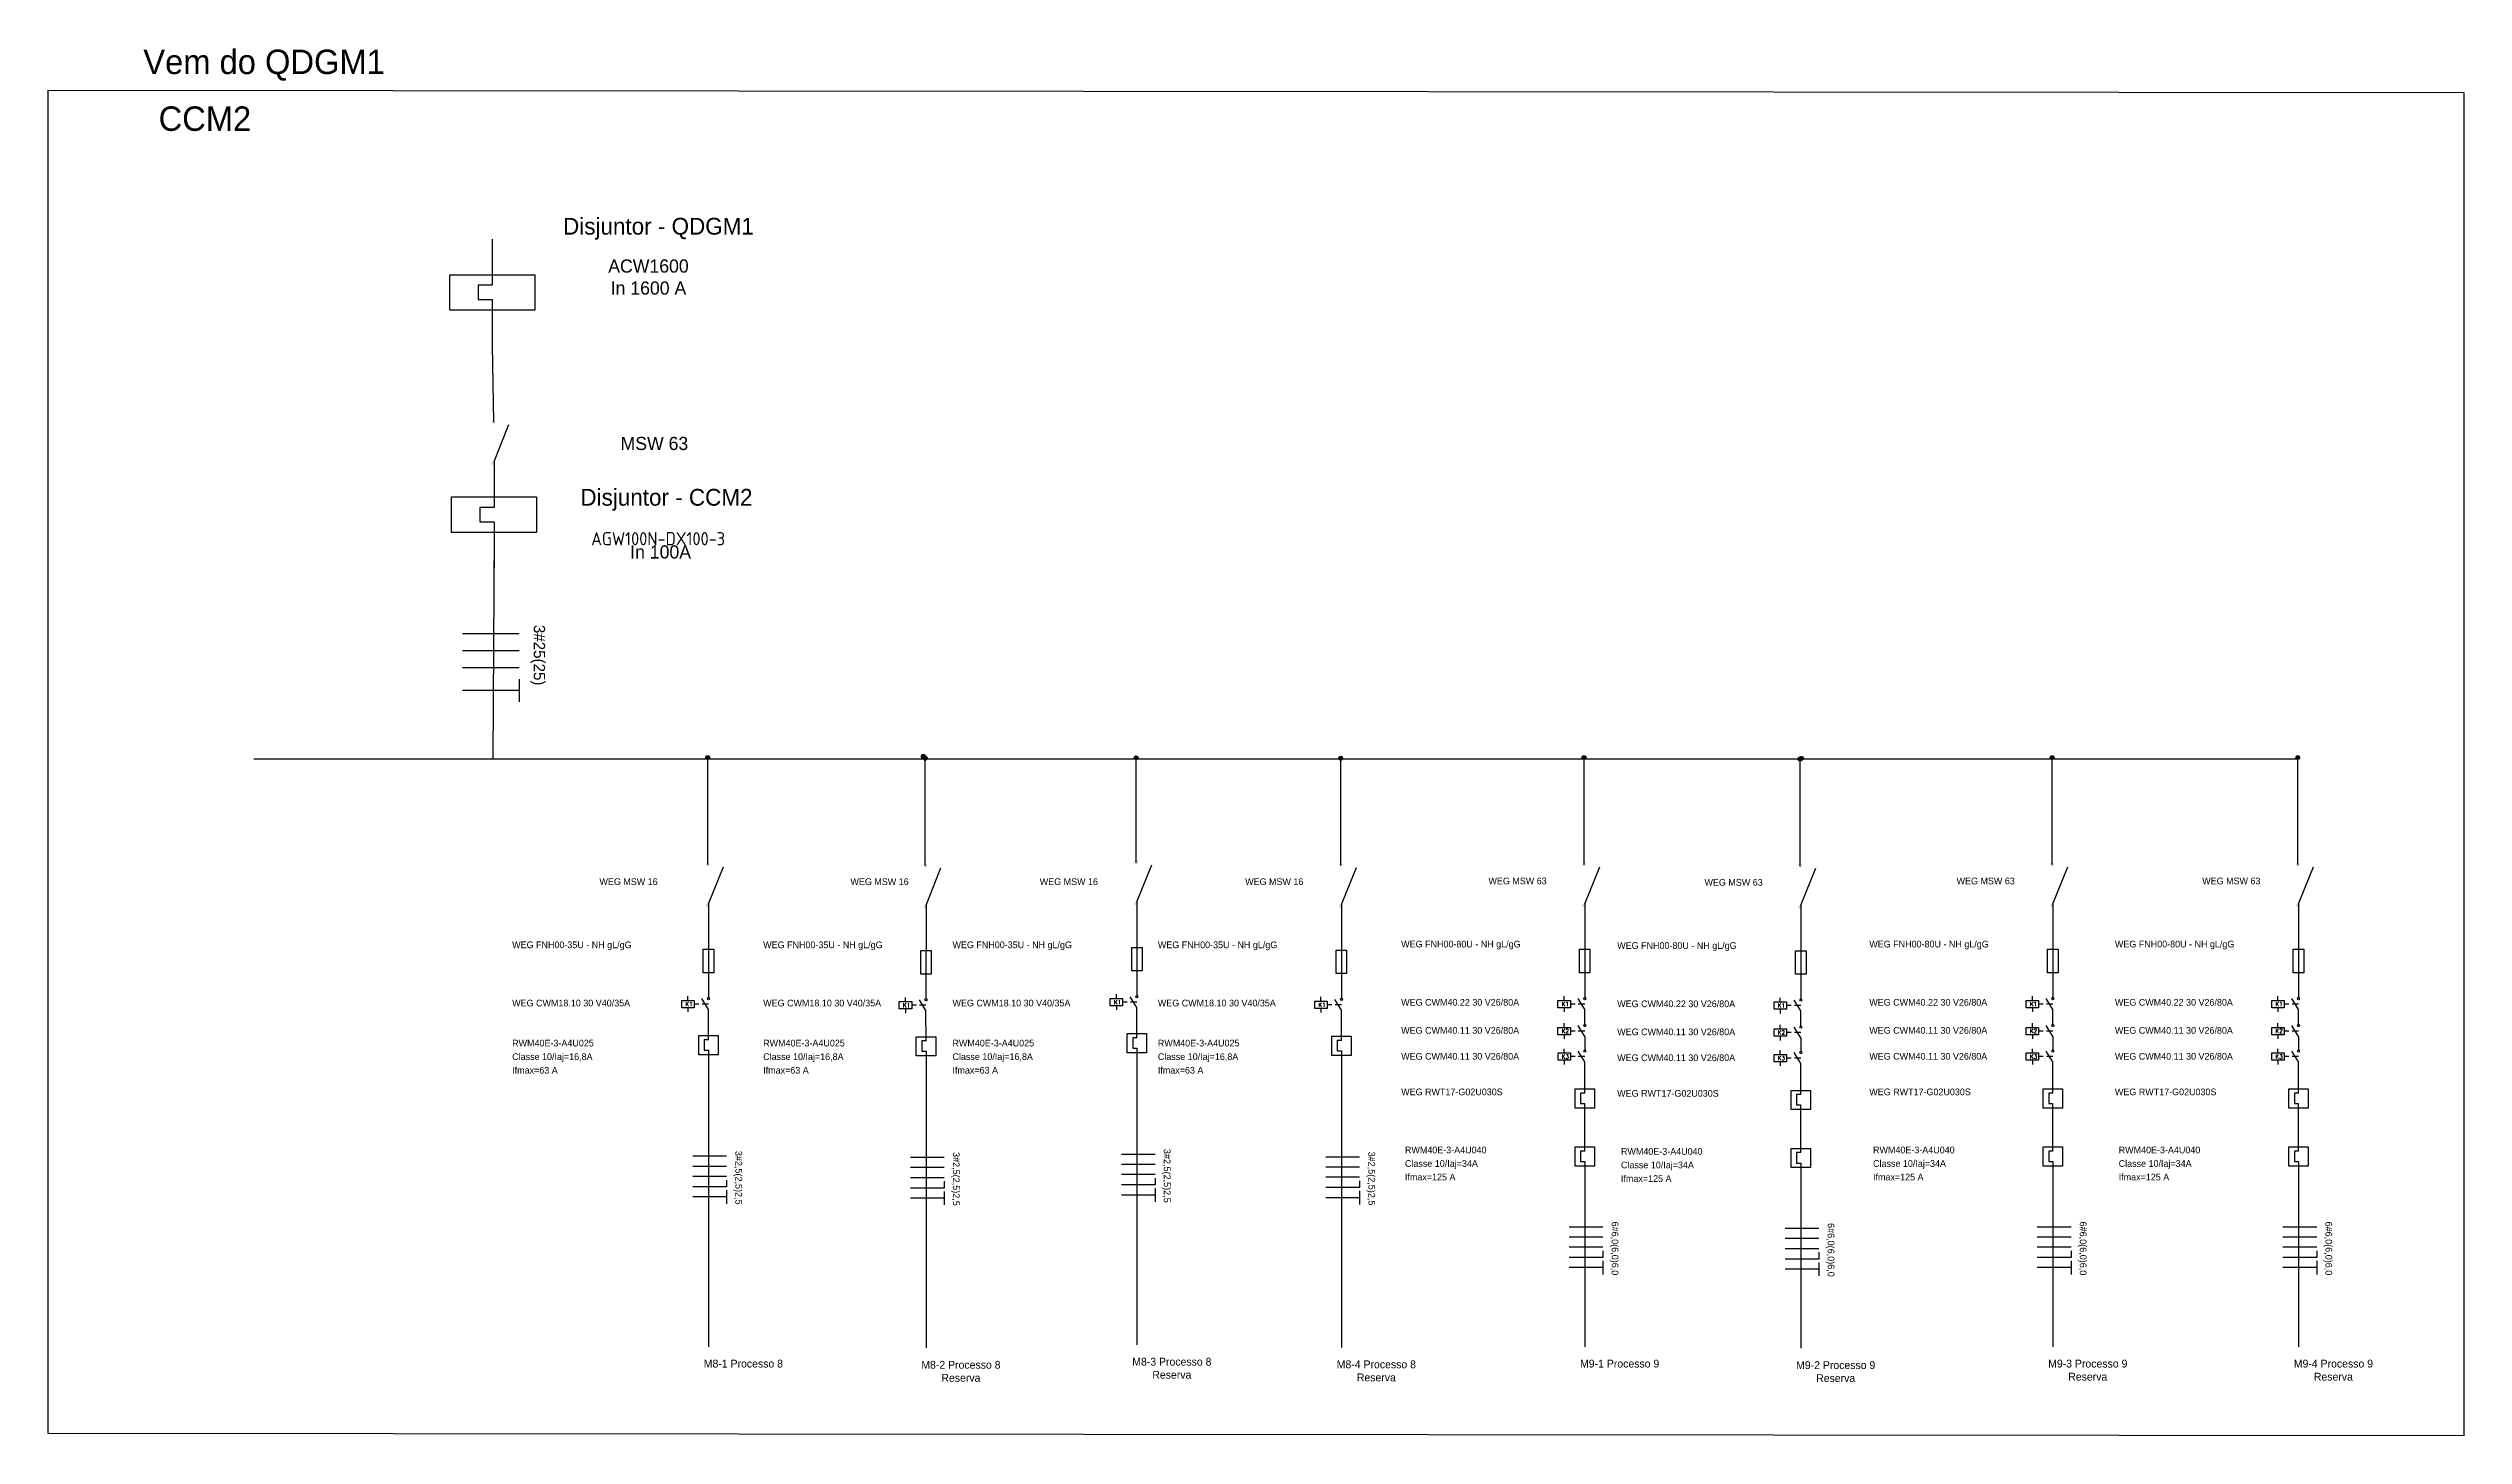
# Model space of a CAD drawing. Extents: x -543 to 641, y -146 to 322.
# Drawn here: x -489.9 to -396.1, y -85.1 to -31.3 of the extents above; entities that cross this region are included whole.
import ezdxf

# ---------------------------------------------------------------- set-up
doc = ezdxf.new("R2010")
doc.units = 0
doc.header["$MEASUREMENT"] = 0
doc.linetypes.add('DASHED2', pattern=[0.375, 0.25, -0.125])
for name, color, linetype in [('ELET_TRIFILAR', 160, 'Continuous'), ('ELET_TRIFILAR_TEXTO', 4, 'Continuous'), ('ELET_UNIFILAR_TEXTO', 4, 'Continuous'), ('ELET_UNIFILAR_TEXTO2', 6, 'Continuous'), ('ELT_UNIFILAR_DESENHO', 5, 'Continuous')]:
    doc.layers.add(name, color=color, linetype=linetype)
doc.layers.add('ELET_TRIFILAR_DESENHO', color=5, linetype='Continuous', plot=False)
doc.styles.add('ARIAL', font='arial.ttf')
doc.styles.add('ROMANS', font='romans')

msp = doc.modelspace()

# ---------------------------------------------------------------- texts
at = {"layer": 'ELET_TRIFILAR_TEXTO', "char_height": 0.26, "attachment_point": 1}
for s, insert, width in [('WEG MSW 16', (-468.452, -63.5), 4.64321), ('WEG MSW 16', (-458.706, -63.5), 4.64321), ('WEG MSW 16', (-451.355, -63.5), 4.64321), ('WEG MSW 16', (-443.38, -63.5), 4.64321), ('WEG MSW 63', (-433.933, -63.471), 4.64321), ('WEG MSW 63', (-425.545, -63.528), 4.64321), ('WEG MSW 63', (-415.756, -63.471), 4.64321), ('WEG MSW 63', (-406.218, -63.471), 4.64321), ('WEG FNH00-35U - NH gL/gG ', (-471.842, -65.952), 12.48428), ('WEG FNH00-35U - NH gL/gG ', (-462.095, -65.952), 12.48428), ('WEG FNH00-35U - NH gL/gG ', (-454.744, -65.952), 12.48428), ('WEG FNH00-35U - NH gL/gG ', (-446.77, -65.952), 12.48428), ('WEG FNH00-80U - NH gL/gG ', (-437.322, -65.923), 12.48428), ('WEG FNH00-80U - NH gL/gG ', (-428.934, -65.98), 12.48428), ('WEG FNH00-80U - NH gL/gG ', (-419.145, -65.923), 12.48428), ('WEG FNH00-80U - NH gL/gG ', (-409.608, -65.923), 12.48428), ('WEG CWM18.10 30 V40/35A', (-471.842, -68.213), 12.48428), ('WEG CWM18.10 30 V40/35A', (-462.095, -68.213), 12.48428), ('WEG CWM18.10 30 V40/35A', (-454.744, -68.213), 12.48428), ('WEG CWM18.10 30 V40/35A', (-446.77, -68.213), 12.48428), ('WEG CWM40.22 30 V26/80A', (-437.322, -68.184), 12.48428), ('WEG CWM40.22 30 V26/80A', (-428.934, -68.242), 12.48428), ('WEG CWM40.22 30 V26/80A', (-419.145, -68.184), 12.48428), ('WEG CWM40.22 30 V26/80A', (-409.608, -68.184), 12.48428), ('WEG CWM40.11 30 V26/80A', (-437.322, -69.274), 12.48428), ('WEG CWM40.11 30 V26/80A', (-428.934, -69.331), 12.48428), ('WEG CWM40.11 30 V26/80A', (-419.145, -69.274), 12.48428), ('WEG CWM40.11 30 V26/80A', (-409.608, -69.274), 12.48428), ('Classe 10/Iaj=16,8A', (-471.842, -70.295), 12.48428), ('RWM40E-3-A4U025     ', (-471.842, -69.768), 12.48428), ('Classe 10/Iaj=16,8A', (-462.095, -70.295), 12.48428), ('RWM40E-3-A4U025     ', (-462.095, -69.768), 12.48428), ('Classe 10/Iaj=16,8A', (-454.744, -70.295), 12.48428), ('RWM40E-3-A4U025     ', (-454.744, -69.768), 12.48428), ('Classe 10/Iaj=16,8A', (-446.77, -70.295), 12.48428), ('RWM40E-3-A4U025     ', (-446.77, -69.768), 12.48428), ('WEG CWM40.11 30 V26/80A', (-437.322, -70.28), 12.48428), ('WEG CWM40.11 30 V26/80A', (-428.934, -70.337), 12.48428), ('WEG CWM40.11 30 V26/80A', (-419.145, -70.28), 12.48428), ('WEG CWM40.11 30 V26/80A', (-409.608, -70.28), 12.48428), ('Ifmax=63 A    ', (-471.842, -70.821), 12.48428), ('Ifmax=63 A    ', (-462.095, -70.821), 12.48428), ('Ifmax=63 A    ', (-454.744, -70.821), 12.48428), ('Ifmax=63 A    ', (-446.77, -70.821), 12.48428), ('WEG RWT17-G02U030S  ', (-437.322, -71.662), 12.48428), ('WEG RWT17-G02U030S  ', (-428.934, -71.719), 12.48428), ('WEG RWT17-G02U030S  ', (-419.145, -71.662), 12.48428), ('WEG RWT17-G02U030S  ', (-409.608, -71.662), 12.48428), ('RWM40E-3-A4U040     ', (-437.176, -73.917), 12.48428), ('RWM40E-3-A4U040     ', (-428.788, -73.974), 12.48428), ('RWM40E-3-A4U040     ', (-419, -73.917), 12.48428), ('RWM40E-3-A4U040     ', (-409.462, -73.917), 12.48428), ('Classe 10/Iaj=34A', (-437.176, -74.443), 12.48428), ('Ifmax=125 A    ', (-437.176, -74.969), 12.48428), ('Classe 10/Iaj=34A', (-428.788, -74.5), 12.48428), ('Ifmax=125 A    ', (-428.788, -75.027), 12.48428), ('Classe 10/Iaj=34A', (-419, -74.443), 12.48428), ('Ifmax=125 A    ', (-419, -74.969), 12.48428), ('Classe 10/Iaj=34A', (-409.462, -74.443), 12.48428), ('Ifmax=125 A    ', (-409.462, -74.969), 12.48428)]:
    msp.add_mtext(s, dxfattribs=dict(at, insert=insert, width=width))
at = {"layer": 'ELET_TRIFILAR_TEXTO', "linetype": 'Continuous', "char_height": 0.1616, "attachment_point": 1, "style": 'ROMANS'}
for s, insert in [('K1', (-465.115, -68.303)), ('K1', (-456.668, -68.348)), ('K1', (-448.478, -68.228)), ('K1', (-440.537, -68.331)), ('K1', (-431.089, -68.303)), ('K1', (-422.701, -68.36)), ('K1', (-412.913, -68.303)), ('K1', (-403.375, -68.303)), ('K2', (-431.089, -69.35)), ('K2', (-412.912, -69.35)), ('K2', (-403.375, -69.35)), ('K2', (-422.701, -69.408)), ('K3', (-431.089, -70.341)), ('K3', (-422.701, -70.399)), ('K3', (-412.912, -70.341)), ('K3', (-403.375, -70.341))]:
    msp.add_mtext_dynamic_manual_height_columns(s, width=0.45782, gutter_width=2.793, heights=[0.385], dxfattribs=dict(at, insert=insert))
at = {"layer": 'ELET_TRIFILAR_TEXTO', "char_height": 0.30428, "attachment_point": 1}
for s, insert in [('\\pxqc;M8-1 Processo 8', (-464.402, -82.191)), ('\\pxqc;M8-2 Processo 8\\PReserva', (-455.955, -82.237)), ('\\pxqc;M8-3 Processo 8\\PReserva', (-447.765, -82.117)), ('\\pxqc;M8-4 Processo 8\\PReserva', (-439.824, -82.22)), ('\\pxqc;M9-1 Processo 9', (-430.376, -82.191)), ('\\pxqc;M9-2 Processo 9\\PReserva', (-421.988, -82.249)), ('\\pxqc;M9-3 Processo 9\\PReserva', (-412.2, -82.191)), ('\\pxqc;M9-4 Processo 9\\PReserva', (-402.662, -82.191))]:
    msp.add_mtext(s, dxfattribs=dict(at, insert=insert))
at = {"layer": 'ELET_UNIFILAR_TEXTO', "ltscale": 50}
for s, p in [('Disjuntor - QDGM1', (-469.865, -38.504)), ('Disjuntor - CCM2', (-469.192, -49.029))]:
    msp.add_text(s, height=0.65174, dxfattribs=at).set_placement(p)
at = {"layer": 'ELET_UNIFILAR_TEXTO', "insert": (-486.164, -31.32), "char_height": 0.94891, "attachment_point": 1}
msp.add_mtext('Vem do QDGM1', dxfattribs=at)
at = {"layer": 'ELET_UNIFILAR_TEXTO', "insert": (-485.57, -33.526), "char_height": 0.9489, "width": 0.53406, "attachment_point": 1}
msp.add_mtext('CCM2', dxfattribs=at)
at = {"layer": 'ELET_UNIFILAR_TEXTO', "insert": (-466.549, -40.841), "char_height": 0.51241, "width": 13.9872, "attachment_point": 8, "line_spacing_factor": 0.6, "style": 'ARIAL'}
msp.add_mtext('\\pxsm1,qc;{\\Ftxt|c0;ACW1600\\P\\ps*,q*;In 1600 A }', dxfattribs=at)
at = {"layer": 'ELET_UNIFILAR_TEXTO', "color": 242, "true_color": 0xcd2027, "char_height": 0.51241, "attachment_point": 8, "line_spacing_factor": 0.6, "style": 'ARIAL'}
for s, insert, width in [('\\pxqc;{\\Ftxt|c0;\\C256;MSW 63}', (-466.319, -46.876), 13.9872), ('{\\Fisocp|c0;\\C256;AGW100N-DX100-3\\P\\pxsm1,qc;\\Ftxt|c0; In 100A }', (-466.173, -51.088), 13.04881)]:
    msp.add_mtext(s, dxfattribs=dict(at, insert=insert, width=width))
at = {"layer": 'ELET_UNIFILAR_TEXTO', "insert": (-470.564, -53.659), "char_height": 0.43921, "width": 3.43162, "attachment_point": 1, "rotation": 270}
msp.add_mtext('\\A1;3#25(25)', dxfattribs=at)
at = {"layer": 'ELET_UNIFILAR_TEXTO2', "char_height": 0.26231, "width": 2.40746, "attachment_point": 1, "rotation": 270}
for s, insert in [('\\A1;3#2,5(2,5)2,5', (-446.276, -74.008)), ('\\A1;3#2,5(2,5)2,5', (-462.912, -74.083)), ('\\A1;3#2,5(2,5)2,5', (-454.466, -74.129)), ('\\A1;3#2,5(2,5)2,5', (-438.334, -74.112)), ('\\A1;6#6,0(6,0)6,0', (-428.887, -76.828)), ('\\A1;6#6,0(6,0)6,0', (-420.499, -76.885)), ('\\A1;6#6,0(6,0)6,0', (-410.71, -76.828)), ('\\A1;6#6,0(6,0)6,0', (-401.173, -76.828))]:
    msp.add_mtext(s, dxfattribs=dict(at, insert=insert))

# ---------------------------------------------------------------- hatches: boundary and pattern name
at = {"layer": 'ELT_UNIFILAR_DESENHO', "linetype": 'Continuous', "transparency": 33554687}
h = msp.add_hatch(color=256, dxfattribs=at)
h.dxf.hatch_style = 1
h.paths.add_polyline_path([(-472.572, -47.449, 1), (-472.572, -47.31, 1)])
h.paths.add_polyline_path([(-472.568, -45.849, 1), (-472.568, -45.709, 1)])
at = {"layer": 'ELT_UNIFILAR_DESENHO', "ltscale": 50}
for points in [[(-464.174, -58.809, 1), (-464.323, -58.809, 1)], [(-464.174, -58.809, 1), (-464.323, -58.809, 1)], [(-455.801, -58.763, 1), (-455.95, -58.763, 1)], [(-455.727, -58.838, 1), (-455.876, -58.838, 1)], [(-447.537, -58.82, 1), (-447.686, -58.82, 1)], [(-439.596, -58.838, 1), (-439.745, -58.838, 1)], [(-430.148, -58.809, 1), (-430.297, -58.809, 1)], [(-430.148, -58.809, 1), (-430.297, -58.809, 1)], [(-421.76, -58.866, 1), (-421.909, -58.866, 1)], [(-421.76, -58.866, 1), (-421.909, -58.866, 1)], [(-421.701, -58.838, 1), (-421.85, -58.838, 1)], [(-411.972, -58.809, 1), (-412.12, -58.809, 1)], [(-411.972, -58.809, 1), (-412.12, -58.809, 1)], [(-402.434, -58.809, 1), (-402.583, -58.809, 1)], [(-402.434, -58.809, 1), (-402.583, -58.809, 1)]]:
    msp.add_hatch(color=256, dxfattribs=at).paths.add_polyline_path(points)
at = {"layer": 'ELT_UNIFILAR_DESENHO', "linetype": 'Continuous', "transparency": 33554687}
h = msp.add_hatch(color=256, dxfattribs=at)
h.dxf.hatch_style = 1
h.paths.add_polyline_path([(-447.609, -64.55, 1), (-447.609, -64.411, 1)])
h.paths.add_polyline_path([(-447.605, -62.95, 1), (-447.605, -62.81, 1)])
h = msp.add_hatch(color=256, dxfattribs=at)
h.dxf.hatch_style = 1
h.paths.add_polyline_path([(-464.245, -64.625, 1), (-464.245, -64.485, 1)])
h.paths.add_polyline_path([(-464.242, -63.025, 1), (-464.242, -62.885, 1)])
h = msp.add_hatch(color=256, dxfattribs=at)
h.dxf.hatch_style = 1
h.paths.add_polyline_path([(-455.798, -64.67, 1), (-455.798, -64.531, 1)])
h.paths.add_polyline_path([(-455.795, -63.07, 1), (-455.795, -62.93, 1)])
h = msp.add_hatch(color=256, dxfattribs=at)
h.dxf.hatch_style = 1
h.paths.add_polyline_path([(-439.667, -64.654, 1), (-439.667, -64.514, 1)])
h.paths.add_polyline_path([(-439.664, -63.053, 1), (-439.664, -62.913, 1)])
h = msp.add_hatch(color=256, dxfattribs=at)
h.dxf.hatch_style = 1
h.paths.add_polyline_path([(-430.22, -64.625, 1), (-430.22, -64.485, 1)])
h.paths.add_polyline_path([(-430.216, -63.025, 1), (-430.216, -62.885, 1)])
h = msp.add_hatch(color=256, dxfattribs=at)
h.dxf.hatch_style = 1
h.paths.add_polyline_path([(-421.832, -64.682, 1), (-421.832, -64.542, 1)])
h.paths.add_polyline_path([(-421.828, -63.082, 1), (-421.828, -62.942, 1)])
h = msp.add_hatch(color=256, dxfattribs=at)
h.dxf.hatch_style = 1
h.paths.add_polyline_path([(-412.043, -64.625, 1), (-412.043, -64.485, 1)])
h.paths.add_polyline_path([(-412.04, -63.025, 1), (-412.04, -62.885, 1)])
h = msp.add_hatch(color=256, dxfattribs=at)
h.dxf.hatch_style = 1
h.paths.add_polyline_path([(-402.505, -64.625, 1), (-402.505, -64.485, 1)])
h.paths.add_polyline_path([(-402.502, -63.025, 1), (-402.502, -62.885, 1)])

# ---------------------------------------------------------------- linework, layer by layer
at = {"layer": 'ELET_TRIFILAR'}
for p, q in [((-464.219, -64.49), (-464.219, -68.131)), ((-455.772, -64.536), (-455.773, -68.177)), ((-447.583, -64.416), (-447.583, -68.056)), ((-439.641, -64.519), (-439.641, -68.16)), ((-430.194, -64.49), (-430.194, -68.131)), ((-421.806, -64.547), (-421.806, -68.188)), ((-412.017, -64.49), (-412.017, -68.131)), ((-402.479, -64.49), (-402.48, -68.131)), ((-464.219, -79.364), (-464.219, -81.69)), ((-455.772, -79.41), (-455.772, -81.736)), ((-447.583, -79.29), (-447.583, -81.616)), ((-439.641, -79.393), (-439.641, -81.719)), ((-430.194, -79.364), (-430.194, -81.69)), ((-421.806, -79.421), (-421.806, -81.748)), ((-412.017, -79.364), (-412.017, -81.69)), ((-402.479, -79.364), (-402.479, -81.69))]:
    msp.add_line(p, q, dxfattribs=at)
at = {"layer": 'ELET_TRIFILAR_DESENHO', "linetype": 'Continuous'}
for p, q in [((-465.016, -68.24), (-465.016, -68.078)), ((-464.219, -68.592), (-464.477, -68.171)), ((-464.26, -68.131), (-464.178, -68.131)), ((-456.569, -68.285), (-456.569, -68.124)), ((-455.773, -68.638), (-456.031, -68.217)), ((-455.813, -68.177), (-455.732, -68.177)), ((-448.379, -68.165), (-448.379, -68.003)), ((-448.379, -68.45), (-448.379, -68.611)), ((-447.583, -68.518), (-447.841, -68.097)), ((-447.624, -68.056), (-447.542, -68.056)), ((-440.438, -68.268), (-440.438, -68.107)), ((-439.641, -68.621), (-439.899, -68.2)), ((-439.682, -68.16), (-439.6, -68.16)), ((-430.99, -68.24), (-430.99, -68.078)), ((-430.194, -68.592), (-430.452, -68.171)), ((-430.234, -68.131), (-430.153, -68.131)), ((-422.602, -68.297), (-422.602, -68.135)), ((-421.806, -68.65), (-422.064, -68.229)), ((-421.846, -68.188), (-421.765, -68.188)), ((-412.814, -68.24), (-412.814, -68.078)), ((-412.017, -68.592), (-412.275, -68.171)), ((-412.058, -68.131), (-411.976, -68.131)), ((-403.276, -68.24), (-403.276, -68.078)), ((-402.48, -68.592), (-402.738, -68.171)), ((-402.52, -68.131), (-402.439, -68.131)), ((-465.016, -68.524), (-465.016, -68.686)), ((-456.569, -68.57), (-456.569, -68.731)), ((-440.438, -68.553), (-440.438, -68.714)), ((-430.99, -68.524), (-430.99, -68.686)), ((-430.99, -69.287), (-430.99, -69.126)), ((-430.194, -69.64), (-430.452, -69.219)), ((-430.234, -69.179), (-430.153, -69.179)), ((-422.602, -68.581), (-422.602, -68.743)), ((-422.602, -69.345), (-422.602, -69.183)), ((-421.806, -69.697), (-422.064, -69.277)), ((-421.846, -69.236), (-421.765, -69.236)), ((-412.814, -68.524), (-412.814, -68.686)), ((-412.814, -69.287), (-412.814, -69.126)), ((-412.017, -69.64), (-412.275, -69.219)), ((-412.058, -69.179), (-411.976, -69.179)), ((-403.276, -68.524), (-403.276, -68.686)), ((-403.276, -69.287), (-403.276, -69.126)), ((-402.48, -69.64), (-402.738, -69.219)), ((-402.52, -69.179), (-402.439, -69.179)), ((-464.219, -69.766), (-464.381, -69.766)), ((-464.381, -69.766), (-464.381, -70.169)), ((-464.381, -70.169), (-464.219, -70.169)), ((-455.772, -69.811), (-455.934, -69.811)), ((-455.934, -69.811), (-455.934, -70.215)), ((-455.934, -70.215), (-455.772, -70.215)), ((-447.583, -69.691), (-447.744, -69.691)), ((-447.744, -69.691), (-447.744, -70.095)), ((-447.744, -70.095), (-447.583, -70.095)), ((-439.641, -69.794), (-439.803, -69.794)), ((-439.803, -69.794), (-439.803, -70.198)), ((-439.803, -70.198), (-439.641, -70.198)), ((-430.99, -69.572), (-430.99, -69.733)), ((-430.99, -70.278), (-430.99, -70.116)), ((-430.194, -70.631), (-430.452, -70.21)), ((-430.234, -70.169), (-430.153, -70.169)), ((-422.602, -69.629), (-422.602, -69.791)), ((-422.602, -70.335), (-422.602, -70.174)), ((-421.806, -70.688), (-422.064, -70.267)), ((-421.846, -70.227), (-421.765, -70.227)), ((-412.814, -69.572), (-412.814, -69.733)), ((-412.813, -70.278), (-412.813, -70.116)), ((-412.017, -70.631), (-412.275, -70.21)), ((-412.058, -70.169), (-411.976, -70.169)), ((-403.276, -69.572), (-403.276, -69.733)), ((-403.276, -70.278), (-403.276, -70.116)), ((-402.479, -70.631), (-402.737, -70.21)), ((-402.52, -70.169), (-402.438, -70.169)), ((-430.99, -70.563), (-430.99, -70.724)), ((-422.602, -70.62), (-422.602, -70.781)), ((-412.813, -70.563), (-412.813, -70.724)), ((-403.276, -70.563), (-403.276, -70.724)), ((-430.194, -71.838), (-430.355, -71.838)), ((-430.355, -71.838), (-430.355, -72.242)), ((-421.806, -71.896), (-421.967, -71.896)), ((-421.967, -71.896), (-421.967, -72.3)), ((-412.017, -71.838), (-412.179, -71.838)), ((-412.179, -71.838), (-412.179, -72.242)), ((-402.479, -71.838), (-402.641, -71.838)), ((-402.641, -71.838), (-402.641, -72.242)), ((-430.355, -72.242), (-430.194, -72.242)), ((-421.967, -72.3), (-421.806, -72.3)), ((-412.179, -72.242), (-412.017, -72.242)), ((-402.641, -72.242), (-402.479, -72.242)), ((-430.194, -74.094), (-430.355, -74.094)), ((-430.355, -74.094), (-430.355, -74.498)), ((-430.355, -74.498), (-430.194, -74.498)), ((-421.806, -74.151), (-421.967, -74.151)), ((-421.967, -74.151), (-421.967, -74.555)), ((-421.967, -74.555), (-421.806, -74.555)), ((-412.017, -74.094), (-412.179, -74.094)), ((-412.179, -74.094), (-412.179, -74.498)), ((-412.179, -74.498), (-412.017, -74.498)), ((-402.479, -74.094), (-402.641, -74.094)), ((-402.641, -74.094), (-402.641, -74.498)), ((-402.641, -74.498), (-402.479, -74.498))]:
    msp.add_line(p, q, dxfattribs=at)
at = {"layer": 'ELET_TRIFILAR_DESENHO', "linetype": 'DASHED2'}
for p, q in [((-464.219, -68.382), (-464.773, -68.382)), ((-455.773, -68.427), (-456.327, -68.427)), ((-447.583, -68.307), (-448.137, -68.307)), ((-439.641, -68.41), (-440.195, -68.41)), ((-430.194, -68.382), (-430.748, -68.382)), ((-421.806, -68.439), (-422.36, -68.439)), ((-412.017, -68.382), (-412.571, -68.382)), ((-402.48, -68.382), (-403.034, -68.382)), ((-430.194, -69.43), (-430.748, -69.43)), ((-421.806, -69.487), (-422.36, -69.487)), ((-412.017, -69.43), (-412.571, -69.43)), ((-402.48, -69.43), (-403.034, -69.43)), ((-430.194, -70.42), (-430.748, -70.42)), ((-421.806, -70.478), (-422.36, -70.478)), ((-412.017, -70.42), (-412.571, -70.42)), ((-402.479, -70.42), (-403.033, -70.42))]:
    msp.add_line(p, q, dxfattribs=at)
at = {"layer": 'ELET_TRIFILAR_DESENHO', "linetype": 'Continuous'}
for points in [[(-465.258, -68.24), (-464.773, -68.24), (-464.773, -68.524), (-465.258, -68.524)], [(-456.811, -68.285), (-456.327, -68.285), (-456.327, -68.57), (-456.811, -68.57)], [(-448.622, -68.165), (-448.137, -68.165), (-448.137, -68.45), (-448.622, -68.45)], [(-440.68, -68.268), (-440.195, -68.268), (-440.195, -68.553), (-440.68, -68.553)], [(-431.233, -68.24), (-430.748, -68.24), (-430.748, -68.524), (-431.233, -68.524)], [(-422.845, -68.297), (-422.36, -68.297), (-422.36, -68.581), (-422.845, -68.581)], [(-413.056, -68.24), (-412.571, -68.24), (-412.571, -68.524), (-413.056, -68.524)], [(-403.518, -68.24), (-403.034, -68.24), (-403.034, -68.524), (-403.518, -68.524)], [(-431.233, -69.287), (-430.748, -69.287), (-430.748, -69.572), (-431.233, -69.572)], [(-422.845, -69.345), (-422.36, -69.345), (-422.36, -69.629), (-422.845, -69.629)], [(-413.056, -69.287), (-412.571, -69.287), (-412.571, -69.572), (-413.056, -69.572)], [(-403.518, -69.287), (-403.034, -69.287), (-403.034, -69.572), (-403.518, -69.572)], [(-431.232, -70.278), (-430.748, -70.278), (-430.748, -70.563), (-431.232, -70.563)], [(-422.844, -70.335), (-422.36, -70.335), (-422.36, -70.62), (-422.844, -70.62)], [(-413.056, -70.278), (-412.571, -70.278), (-412.571, -70.563), (-413.056, -70.563)], [(-403.518, -70.278), (-403.033, -70.278), (-403.033, -70.563), (-403.518, -70.563)]]:
    msp.add_lwpolyline(points, close=True, dxfattribs=at)
for points in [[(-463.842, -70.348), (-464.597, -70.348), (-464.597, -69.604), (-463.842, -69.604)], [(-455.395, -70.394), (-456.15, -70.394), (-456.15, -69.65), (-455.395, -69.65)], [(-447.205, -70.273), (-447.96, -70.273), (-447.96, -69.53), (-447.205, -69.53)], [(-439.264, -70.377), (-440.019, -70.377), (-440.019, -69.633), (-439.264, -69.633)], [(-429.816, -72.421), (-430.571, -72.421), (-430.571, -71.677), (-429.816, -71.677)], [(-421.428, -72.478), (-422.183, -72.478), (-422.183, -71.734), (-421.428, -71.734)], [(-411.639, -72.421), (-412.395, -72.421), (-412.395, -71.677), (-411.639, -71.677)], [(-402.102, -72.421), (-402.857, -72.421), (-402.857, -71.677), (-402.102, -71.677)], [(-429.816, -74.676), (-430.571, -74.676), (-430.571, -73.932), (-429.816, -73.932)], [(-421.428, -74.733), (-422.183, -74.733), (-422.183, -73.99), (-421.428, -73.99)], [(-411.639, -74.676), (-412.395, -74.676), (-412.395, -73.932), (-411.639, -73.932)], [(-402.102, -74.676), (-402.857, -74.676), (-402.857, -73.932), (-402.102, -73.932)]]:
    msp.add_lwpolyline(points, dxfattribs=at)
for centre in [(-464.219, -68.171), (-455.773, -68.217), (-447.583, -68.097), (-439.641, -68.2), (-430.194, -68.171), (-421.806, -68.229), (-412.017, -68.171), (-402.48, -68.171), (-430.194, -69.219), (-421.806, -69.277), (-412.017, -69.219), (-402.48, -69.219), (-430.194, -70.21), (-421.806, -70.267), (-412.017, -70.21), (-402.479, -70.21)]:
    msp.add_circle(centre, 0.0404, dxfattribs=at)
at = {"layer": 'ELET_UNIFILAR_TEXTO2'}
for p, q in [((-463.513, -74.294), (-464.825, -74.294)), ((-463.513, -74.687), (-464.825, -74.687)), ((-455.067, -74.34), (-456.378, -74.34)), ((-455.067, -74.733), (-456.378, -74.733)), ((-446.877, -74.22), (-448.188, -74.22)), ((-446.877, -74.613), (-448.188, -74.613)), ((-446.877, -75.006), (-448.188, -75.006)), ((-438.935, -74.323), (-440.247, -74.323)), ((-438.935, -74.716), (-440.247, -74.716)), ((-463.513, -75.081), (-464.825, -75.081)), ((-463.513, -75.48), (-464.825, -75.48)), ((-463.513, -75.872), (-464.825, -75.872)), ((-463.513, -75.217), (-463.513, -75.48)), ((-463.513, -75.609), (-463.513, -76.134)), ((-455.067, -75.127), (-456.378, -75.127)), ((-455.067, -75.525), (-456.378, -75.525)), ((-455.067, -75.917), (-456.378, -75.917)), ((-455.067, -75.263), (-455.067, -75.525)), ((-455.067, -75.655), (-455.067, -76.18)), ((-446.877, -75.405), (-448.188, -75.405)), ((-446.877, -75.797), (-448.188, -75.797)), ((-446.877, -75.143), (-446.877, -75.405)), ((-446.877, -75.535), (-446.877, -76.059)), ((-438.935, -75.11), (-440.247, -75.11)), ((-438.935, -75.508), (-440.247, -75.508)), ((-438.935, -75.9), (-440.247, -75.9)), ((-438.935, -75.246), (-438.935, -75.508)), ((-438.935, -75.638), (-438.935, -76.163)), ((-429.488, -77.039), (-430.799, -77.039)), ((-429.488, -77.432), (-430.799, -77.432)), ((-429.488, -77.826), (-430.799, -77.826)), ((-421.1, -77.096), (-422.411, -77.096)), ((-421.1, -77.49), (-422.411, -77.49)), ((-411.311, -77.039), (-412.623, -77.039)), ((-411.311, -77.432), (-412.623, -77.432)), ((-411.311, -77.826), (-412.623, -77.826)), ((-401.774, -77.039), (-403.085, -77.039)), ((-401.774, -77.432), (-403.085, -77.432)), ((-401.774, -77.826), (-403.085, -77.826)), ((-429.488, -78.225), (-430.799, -78.225)), ((-429.488, -78.616), (-430.799, -78.616)), ((-429.488, -77.962), (-429.488, -78.225)), ((-429.488, -78.354), (-429.488, -78.879)), ((-421.1, -77.883), (-422.411, -77.883)), ((-421.1, -78.282), (-422.411, -78.282)), ((-421.1, -78.674), (-422.411, -78.674)), ((-421.1, -78.02), (-421.1, -78.282)), ((-421.1, -78.411), (-421.1, -78.936)), ((-411.311, -78.225), (-412.623, -78.225)), ((-411.311, -78.616), (-412.623, -78.616)), ((-411.311, -77.962), (-411.311, -78.225)), ((-411.311, -78.354), (-411.311, -78.879)), ((-401.774, -78.225), (-403.085, -78.225)), ((-401.774, -78.616), (-403.085, -78.616)), ((-401.774, -77.962), (-401.774, -78.225)), ((-401.774, -78.354), (-401.774, -78.879))]:
    msp.add_line(p, q, dxfattribs=at)
at = {"layer": 'ELT_UNIFILAR_DESENHO', "ltscale": 50}
for p, q in [((-472.617, -38.683), (-472.617, -40.059)), ((-472.617, -38.683), (-472.617, -40.059)), ((-472.617, -38.683), (-472.617, -40.059)), ((-472.617, -38.683), (-472.617, -40.059)), ((-472.617, -40.059), (-472.617, -40.472)), ((-472.617, -40.059), (-472.617, -40.472)), ((-472.617, -40.059), (-472.617, -40.472)), ((-472.617, -40.059), (-472.617, -40.472)), ((-473.167, -40.472), (-473.167, -41.023)), ((-472.617, -40.472), (-473.167, -40.472)), ((-473.167, -40.472), (-473.167, -41.023)), ((-472.617, -40.472), (-473.167, -40.472)), ((-473.167, -40.472), (-473.167, -41.023)), ((-472.617, -40.472), (-473.167, -40.472)), ((-473.167, -40.472), (-473.167, -41.023)), ((-472.617, -40.472), (-473.167, -40.472)), ((-473.167, -41.023), (-472.617, -41.023)), ((-473.167, -41.023), (-472.617, -41.023)), ((-473.167, -41.023), (-472.617, -41.023)), ((-473.167, -41.023), (-472.617, -41.023)), ((-472.617, -41.023), (-472.617, -41.436)), ((-472.617, -41.023), (-472.617, -41.436)), ((-472.617, -41.023), (-472.617, -41.436)), ((-472.617, -41.023), (-472.617, -41.436)), ((-472.617, -41.436), (-472.617, -42.812)), ((-472.617, -41.436), (-472.617, -42.812)), ((-472.617, -41.436), (-472.617, -42.812)), ((-472.617, -41.436), (-472.617, -42.812)), ((-472.546, -47.315), (-472.546, -48.691)), ((-472.546, -47.315), (-472.546, -48.691)), ((-472.546, -47.315), (-472.546, -48.691)), ((-472.546, -47.315), (-472.546, -48.691)), ((-472.546, -48.691), (-472.546, -49.104)), ((-472.546, -48.691), (-472.546, -49.104)), ((-472.546, -48.691), (-472.546, -49.104)), ((-472.546, -48.691), (-472.546, -49.104)), ((-473.096, -49.104), (-473.096, -49.655)), ((-472.546, -49.104), (-473.096, -49.104)), ((-473.096, -49.104), (-473.096, -49.655)), ((-472.546, -49.104), (-473.096, -49.104)), ((-473.096, -49.104), (-473.096, -49.655)), ((-472.546, -49.104), (-473.096, -49.104)), ((-473.096, -49.104), (-473.096, -49.655)), ((-472.546, -49.104), (-473.096, -49.104)), ((-473.096, -49.655), (-472.546, -49.655)), ((-473.096, -49.655), (-472.546, -49.655)), ((-473.096, -49.655), (-472.546, -49.655)), ((-473.096, -49.655), (-472.546, -49.655)), ((-472.546, -49.655), (-472.546, -50.068)), ((-472.546, -49.655), (-472.546, -50.068)), ((-472.546, -49.655), (-472.546, -50.068)), ((-472.546, -49.655), (-472.546, -50.068)), ((-472.546, -50.068), (-472.546, -51.444)), ((-472.546, -50.068), (-472.546, -51.444)), ((-472.546, -50.068), (-472.546, -51.444)), ((-472.546, -50.068), (-472.546, -51.444)), ((-481.877, -58.855), (-402.45, -58.855))]:
    msp.add_line(p, q, dxfattribs=at)
at = {"layer": 'ELT_UNIFILAR_DESENHO', "linetype": 'Continuous'}
for p, q in [((-472.617, -42.812), (-472.571, -45.775)), ((-472.546, -47.315), (-471.967, -45.875)), ((-464.219, -64.49), (-463.641, -63.05)), ((-455.772, -64.536), (-455.194, -63.096)), ((-447.583, -64.416), (-447.004, -62.976)), ((-439.641, -64.519), (-439.063, -63.079)), ((-430.194, -64.49), (-429.615, -63.05)), ((-421.806, -64.547), (-421.227, -63.107)), ((-412.017, -64.49), (-411.439, -63.05)), ((-402.479, -64.49), (-401.901, -63.05))]:
    msp.add_line(p, q, dxfattribs=at)
at = {"layer": 'ELT_UNIFILAR_DESENHO'}
for p, q in [((-472.546, -50.068), (-472.593, -58.855)), ((-471.57, -54.012), (-473.766, -54.012)), ((-471.57, -54.671), (-473.766, -54.671)), ((-471.57, -55.33), (-473.766, -55.33)), ((-471.57, -56.205), (-473.766, -56.205)), ((-471.57, -55.766), (-471.57, -56.645)), ((-464.248, -62.957), (-464.248, -58.809)), ((-464.248, -62.957), (-464.248, -58.809)), ((-455.801, -62.986), (-455.801, -58.838)), ((-455.801, -63.003), (-455.801, -58.855)), ((-447.612, -62.883), (-447.612, -58.734)), ((-439.67, -62.986), (-439.67, -58.838)), ((-430.223, -62.957), (-430.223, -58.809)), ((-430.223, -62.957), (-430.223, -58.809)), ((-421.835, -63.014), (-421.835, -58.866)), ((-421.835, -63.014), (-421.835, -58.866)), ((-412.046, -62.957), (-412.046, -58.809)), ((-412.046, -62.957), (-412.046, -58.809)), ((-402.508, -62.957), (-402.508, -58.809)), ((-402.508, -62.957), (-402.508, -58.809)), ((-464.248, -62.957), (-464.248, -60.547)), ((-464.248, -62.957), (-464.248, -60.547)), ((-455.801, -62.986), (-455.801, -60.576)), ((-455.801, -63.003), (-455.801, -60.593)), ((-447.612, -62.883), (-447.612, -60.472)), ((-439.67, -62.986), (-439.67, -60.576)), ((-430.223, -62.957), (-430.223, -60.547)), ((-430.223, -62.957), (-430.223, -60.547)), ((-421.835, -63.014), (-421.835, -60.604)), ((-421.835, -63.014), (-421.835, -60.604)), ((-412.046, -62.957), (-412.046, -60.547)), ((-412.046, -62.957), (-412.046, -60.547)), ((-402.508, -62.957), (-402.508, -60.547)), ((-402.508, -62.957), (-402.508, -60.547)), ((-464.219, -69.766), (-464.219, -68.592)), ((-455.772, -69.811), (-455.773, -68.638)), ((-447.583, -69.691), (-447.583, -68.518)), ((-439.641, -69.794), (-439.641, -68.621)), ((-430.194, -69.179), (-430.194, -68.592)), ((-421.806, -69.236), (-421.806, -68.65)), ((-412.017, -69.179), (-412.017, -68.592)), ((-402.48, -69.179), (-402.48, -68.592)), ((-464.597, -69.604), (-464.219, -69.604)), ((-464.219, -69.604), (-463.842, -69.604)), ((-464.219, -70.169), (-464.219, -79.364)), ((-463.842, -69.604), (-463.842, -70.348)), ((-456.15, -69.65), (-455.772, -69.65)), ((-455.772, -69.65), (-455.395, -69.65)), ((-455.772, -70.215), (-455.772, -79.41)), ((-455.395, -69.65), (-455.395, -70.394)), ((-447.96, -69.53), (-447.583, -69.53)), ((-447.583, -69.53), (-447.205, -69.53)), ((-447.583, -70.095), (-447.583, -79.29)), ((-447.205, -69.53), (-447.205, -70.273)), ((-440.019, -69.633), (-439.641, -69.633)), ((-439.641, -69.633), (-439.264, -69.633)), ((-439.641, -70.198), (-439.641, -79.393)), ((-439.264, -69.633), (-439.264, -70.377)), ((-430.194, -69.64), (-430.193, -70.169)), ((-421.806, -69.697), (-421.805, -70.227)), ((-412.017, -69.64), (-412.017, -70.169)), ((-402.48, -69.64), (-402.479, -70.169)), ((-430.194, -71.838), (-430.194, -70.631)), ((-421.806, -71.896), (-421.806, -70.688)), ((-412.017, -71.838), (-412.017, -70.631)), ((-402.479, -71.838), (-402.479, -70.631)), ((-430.571, -71.677), (-430.194, -71.677)), ((-430.194, -71.677), (-429.816, -71.677)), ((-429.816, -71.677), (-429.816, -72.421)), ((-422.183, -71.734), (-421.806, -71.734)), ((-421.806, -71.734), (-421.428, -71.734)), ((-421.428, -71.734), (-421.428, -72.478)), ((-412.395, -71.677), (-412.017, -71.677)), ((-412.017, -71.677), (-411.639, -71.677)), ((-411.639, -71.677), (-411.639, -72.421)), ((-402.857, -71.677), (-402.479, -71.677)), ((-402.479, -71.677), (-402.102, -71.677)), ((-402.102, -71.677), (-402.102, -72.421)), ((-430.194, -74.094), (-430.194, -72.242)), ((-421.806, -74.151), (-421.806, -72.3)), ((-412.017, -74.094), (-412.017, -72.242)), ((-402.479, -74.094), (-402.479, -72.242)), ((-430.571, -73.932), (-430.194, -73.932)), ((-430.194, -73.932), (-429.816, -73.932)), ((-429.816, -73.932), (-429.816, -74.676)), ((-422.183, -73.99), (-421.806, -73.99)), ((-421.806, -73.99), (-421.428, -73.99)), ((-421.428, -73.99), (-421.428, -74.733)), ((-412.395, -73.932), (-412.017, -73.932)), ((-412.017, -73.932), (-411.639, -73.932)), ((-411.639, -73.932), (-411.639, -74.676)), ((-402.857, -73.932), (-402.479, -73.932)), ((-402.479, -73.932), (-402.102, -73.932)), ((-402.102, -73.932), (-402.102, -74.676)), ((-430.194, -74.498), (-430.194, -79.364)), ((-421.806, -74.555), (-421.806, -79.421)), ((-412.017, -74.498), (-412.017, -79.364)), ((-402.479, -74.498), (-402.479, -79.364))]:
    msp.add_line(p, q, dxfattribs=at)
for points in [[(-489.853, -32.898), (-396.066, -32.979), (-396.066, -85.142), (-489.853, -85.061)], [(-474.268, -40.059), (-470.965, -40.059), (-470.965, -41.436), (-474.268, -41.436)], [(-474.268, -40.059), (-470.965, -40.059), (-470.965, -41.436), (-474.268, -41.436)], [(-474.268, -40.059), (-470.965, -40.059), (-470.965, -41.436), (-474.268, -41.436)], [(-474.268, -40.059), (-470.965, -40.059), (-470.965, -41.436), (-474.268, -41.436)], [(-474.198, -48.691), (-470.894, -48.691), (-470.894, -50.068), (-474.198, -50.068)], [(-474.198, -48.691), (-470.894, -48.691), (-470.894, -50.068), (-474.198, -50.068)], [(-474.198, -48.691), (-470.894, -48.691), (-470.894, -50.068), (-474.198, -50.068)], [(-474.198, -48.691), (-470.894, -48.691), (-470.894, -50.068), (-474.198, -50.068)], [(-464.017, -67.169), (-464.422, -67.169), (-464.422, -66.254), (-464.017, -66.254)], [(-455.57, -67.215), (-455.975, -67.215), (-455.975, -66.3), (-455.57, -66.3)], [(-447.38, -67.095), (-447.785, -67.095), (-447.785, -66.18), (-447.38, -66.18)], [(-439.439, -67.198), (-439.844, -67.198), (-439.844, -66.283), (-439.439, -66.283)], [(-429.991, -67.169), (-430.396, -67.169), (-430.396, -66.254), (-429.991, -66.254)], [(-421.603, -67.227), (-422.008, -67.227), (-422.008, -66.312), (-421.603, -66.312)], [(-411.815, -67.169), (-412.22, -67.169), (-412.22, -66.254), (-411.815, -66.254)], [(-402.277, -67.169), (-402.682, -67.169), (-402.682, -66.254), (-402.277, -66.254)]]:
    msp.add_lwpolyline(points, close=True, dxfattribs=at)
at = {"layer": 'ELT_UNIFILAR_DESENHO', "ltscale": 50}
for centre in [(-464.248, -58.809), (-464.248, -58.809), (-455.876, -58.763), (-455.801, -58.838), (-447.612, -58.82), (-439.67, -58.838), (-430.223, -58.809), (-430.223, -58.809), (-421.835, -58.866), (-421.835, -58.866), (-421.776, -58.838), (-412.046, -58.809), (-412.046, -58.809), (-402.508, -58.809), (-402.508, -58.809)]:
    msp.add_circle(centre, 0.0744, dxfattribs=at)

msp.set_redraw_order([(e.dxf.handle, doc.entitydb.next_handle()) for e in msp.query("TEXT MTEXT ATTDEF DIMENSION ARC_DIMENSION")])  # texts and dimensions are drawn at this point

doc.saveas('drawing.dxf')
